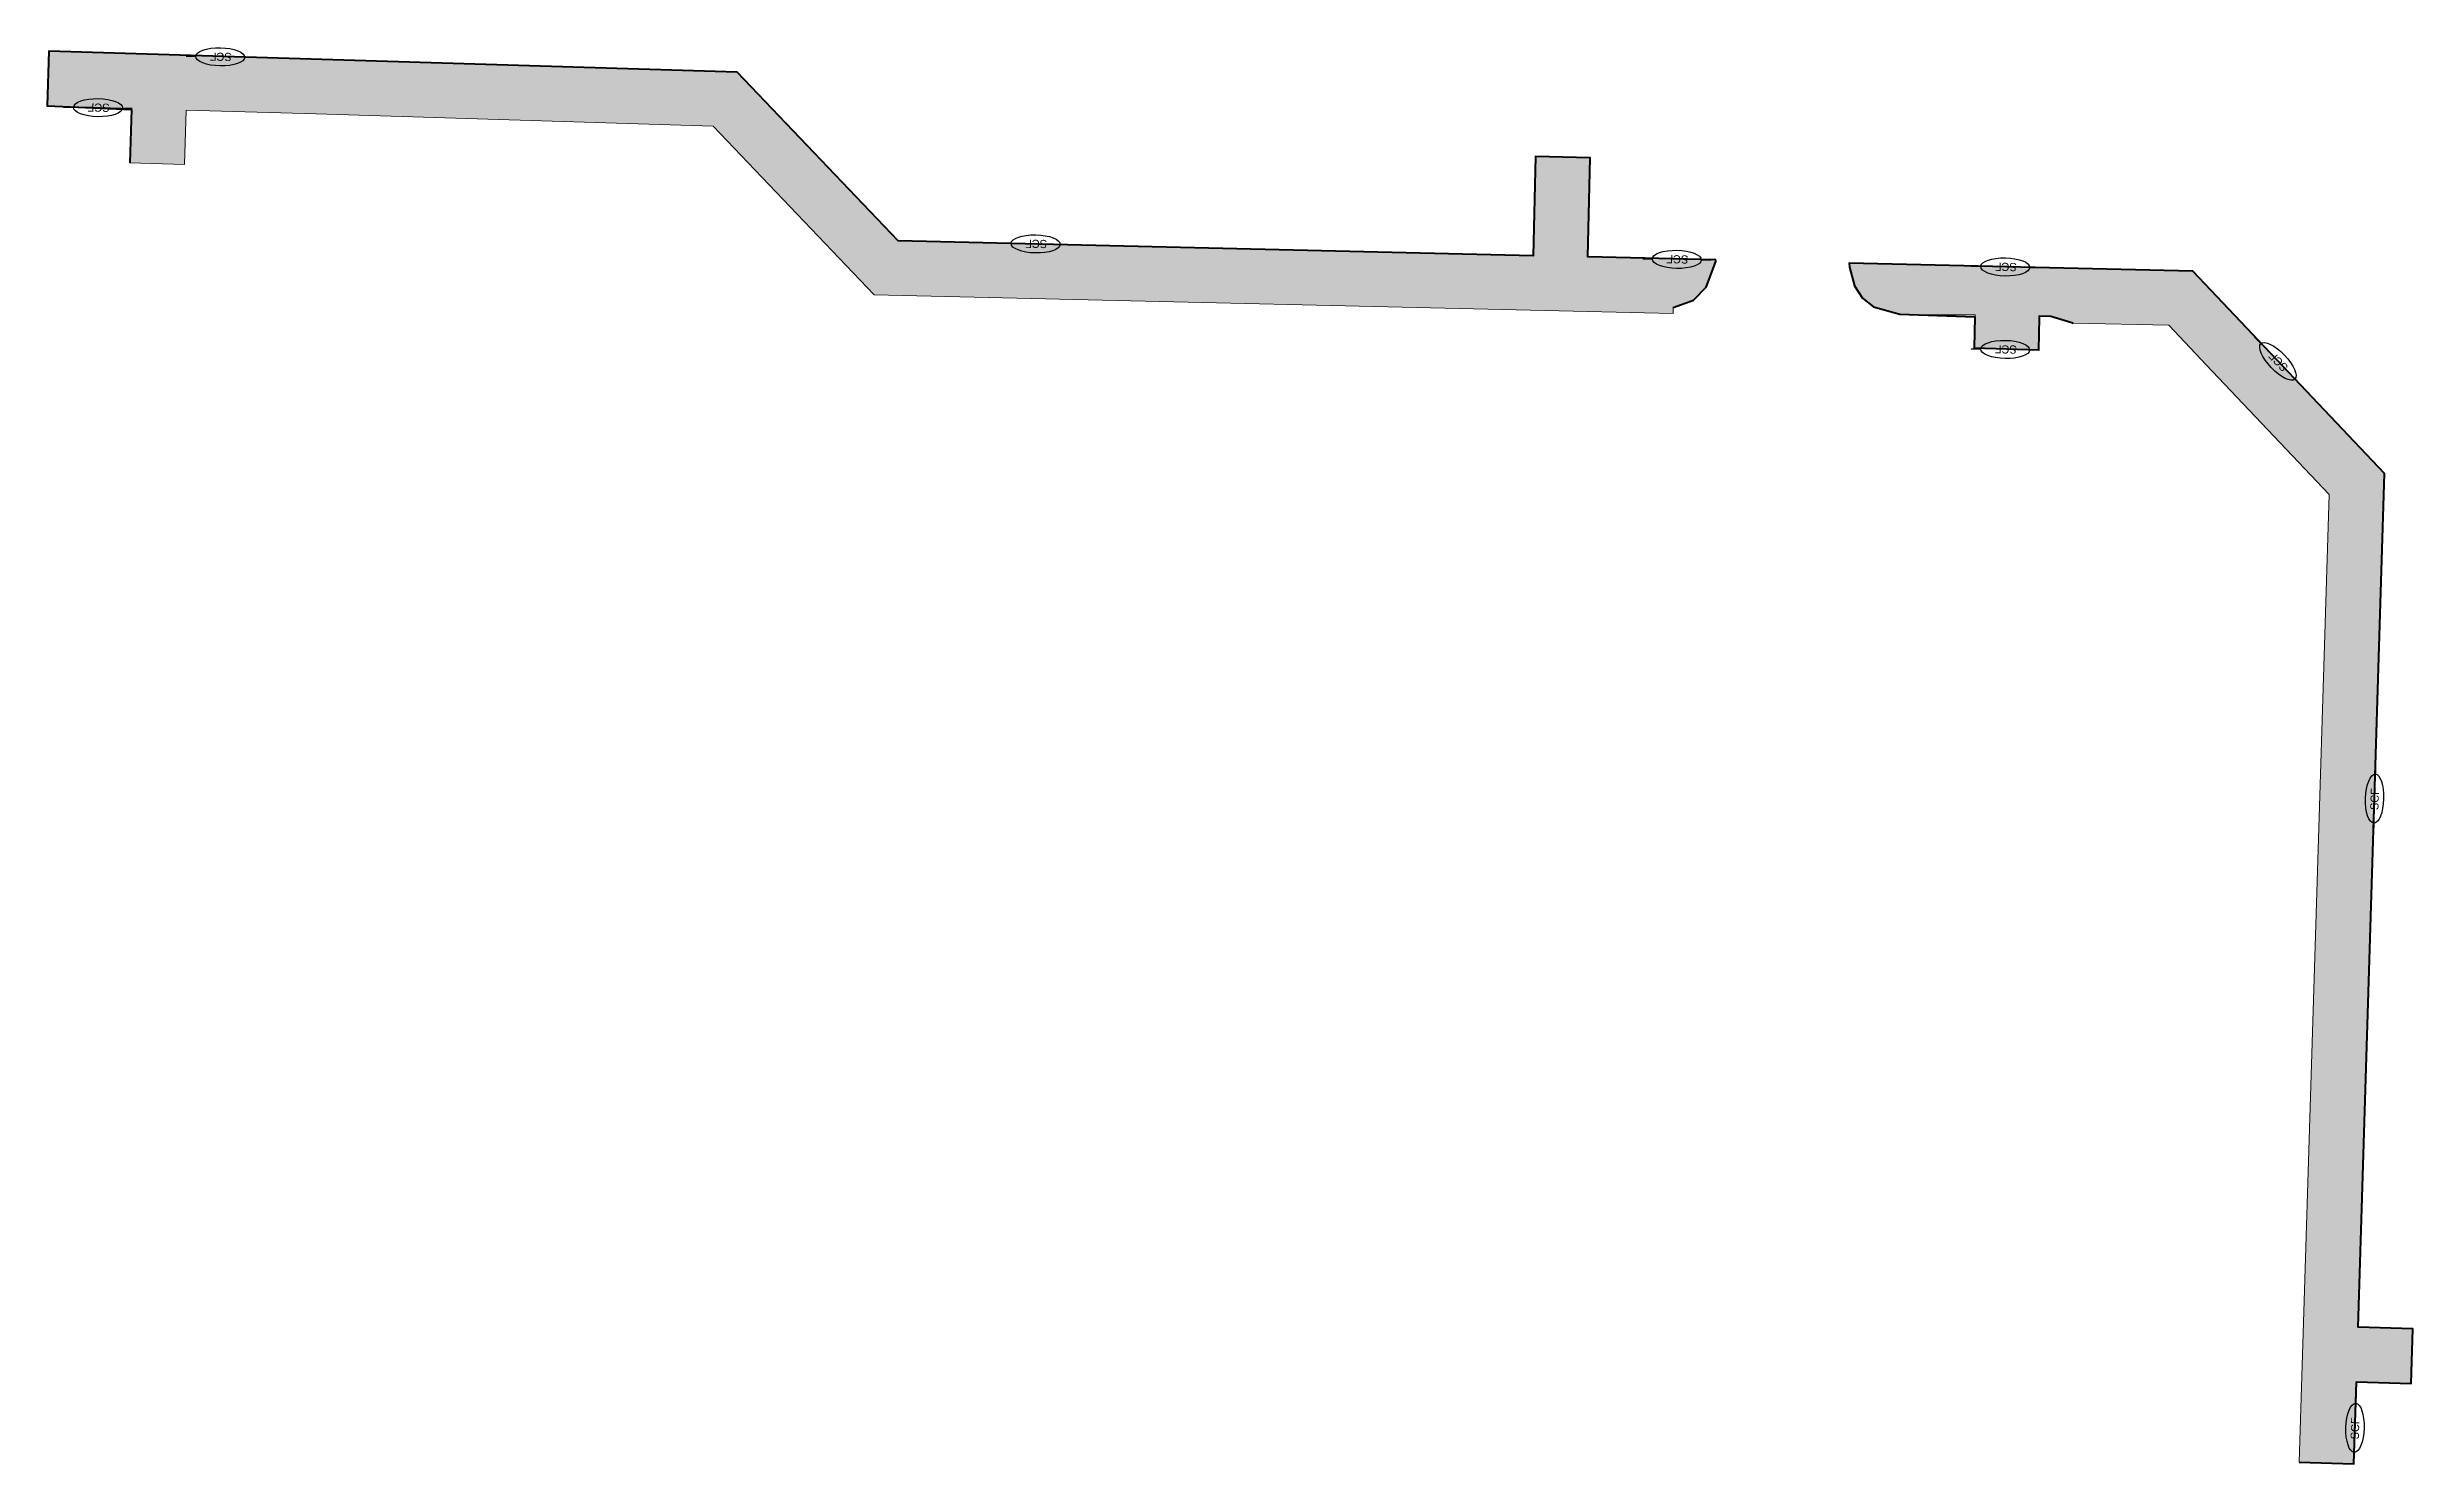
# Model space of a CAD drawing. Extents: x 2536944 to 2538528, y 7112605 to 7129181.
# Drawn here: x 2537487.3 to 2537920.5, y 7124775.8 to 7125035.2 of the extents above; entities that cross this region are included whole.
import ezdxf

# ---------------------------------------------------------------- set-up
doc = ezdxf.new("R2010")
doc.units = 0
doc.header["$MEASUREMENT"] = 0
for name, color, linetype, lineweight in [('C-SW3P-BSOD-09', 7, 'Continuous', 0), ('C-SW3P-SCFN-08', 7, 'Continuous', 0), ('C-SW3P-SCFN-09', 7, 'Continuous', 30)]:
    doc.layers.add(name, color=color, linetype=linetype, lineweight=lineweight)
doc.styles.add('L80', font='simplex.shx', dxfattribs={"height": 0.006667})

# ---------------------------------------------------------------- blocks, each defined once
blk = doc.blocks.new('*U92')
at = {"layer": 'C-SW3P-SCFN-09'}
for p, q in [((0.12, 12.5), (0.09, 8.99)), ((-0.09, -8.99), (-0.12, -12.5))]:
    blk.add_line(p, q, dxfattribs=at)
blk.add_ellipse((0, 0), major_axis=(0.09, 8.99), ratio=0.369951, dxfattribs=at)
at = {"layer": 'C-SW3P-SCFN-09', "insert": (-1.48, -0.18), "char_height": 3, "width": 189.6979, "attachment_point": 2, "rotation": 89.44325, "style": 'L80'}
blk.add_mtext('\\FBRIDGE.shx;SCF\\P ', dxfattribs=at)
blk = doc.blocks.new('*U93')
at = {"layer": 'C-SW3P-SCFN-09'}
for p, q in [((0.12, 12.5), (0.09, 8.99)), ((-0.09, -8.99), (-0.12, -12.5))]:
    blk.add_line(p, q, dxfattribs=at)
blk.add_ellipse((0, 0), major_axis=(0.09, 8.99), ratio=0.369951, dxfattribs=at)
at = {"layer": 'C-SW3P-SCFN-09', "insert": (-1.48, -0.18), "char_height": 3, "width": 189.6979, "attachment_point": 2, "rotation": 89.44325, "style": 'L80'}
blk.add_mtext('\\FBRIDGE.shx;SCF\\P ', dxfattribs=at)
blk = doc.blocks.new('*U94')
at = {"layer": 'C-SW3P-SCFN-09'}
for p, q in [((0.12, 12.5), (0.09, 8.99)), ((-0.09, -8.99), (-0.12, -12.5))]:
    blk.add_line(p, q, dxfattribs=at)
blk.add_ellipse((0, 0), major_axis=(0.09, 8.99), ratio=0.369951, dxfattribs=at)
at = {"layer": 'C-SW3P-SCFN-09', "insert": (-1.48, -0.18), "char_height": 3, "width": 189.6979, "attachment_point": 2, "rotation": 89.44325, "style": 'L80'}
blk.add_mtext('\\FBRIDGE.shx;SCF\\P ', dxfattribs=at)
blk = doc.blocks.new('*U95')
at = {"layer": 'C-SW3P-SCFN-09'}
for p, q in [((0.12, 12.5), (0.09, 8.99)), ((-0.09, -8.99), (-0.12, -12.5))]:
    blk.add_line(p, q, dxfattribs=at)
blk.add_ellipse((0, 0), major_axis=(0.09, 8.99), ratio=0.369951, dxfattribs=at)
at = {"layer": 'C-SW3P-SCFN-09', "insert": (-1.48, -0.18), "char_height": 3, "width": 189.6979, "attachment_point": 2, "rotation": 89.44325, "style": 'L80'}
blk.add_mtext('\\FBRIDGE.shx;SCF\\P ', dxfattribs=at)
blk = doc.blocks.new('*U96')
at = {"layer": 'C-SW3P-SCFN-09'}
for p, q in [((0.12, 12.5), (0.09, 8.99)), ((-0.09, -8.99), (-0.12, -12.5))]:
    blk.add_line(p, q, dxfattribs=at)
blk.add_ellipse((0, 0), major_axis=(0.09, 8.99), ratio=0.369951, dxfattribs=at)
at = {"layer": 'C-SW3P-SCFN-09', "insert": (-1.48, -0.18), "char_height": 3, "width": 189.6979, "attachment_point": 2, "rotation": 89.44325, "style": 'L80'}
blk.add_mtext('\\FBRIDGE.shx;SCF\\P ', dxfattribs=at)
blk = doc.blocks.new('*U97')
at = {"layer": 'C-SW3P-SCFN-09'}
for p, q in [((0.12, 12.5), (0.09, 8.99)), ((-0.09, -8.99), (-0.12, -12.5))]:
    blk.add_line(p, q, dxfattribs=at)
blk.add_ellipse((0, 0), major_axis=(0.09, 8.99), ratio=0.369951, dxfattribs=at)
at = {"layer": 'C-SW3P-SCFN-09', "insert": (-1.48, -0.18), "char_height": 3, "width": 189.6979, "attachment_point": 2, "rotation": 89.44325, "style": 'L80'}
blk.add_mtext('\\FBRIDGE.shx;SCF\\P ', dxfattribs=at)
blk = doc.blocks.new('*U98')
at = {"layer": 'C-SW3P-SCFN-09'}
for p, q in [((0.12, 12.5), (0.09, 8.99)), ((-0.09, -8.99), (-0.12, -12.5))]:
    blk.add_line(p, q, dxfattribs=at)
blk.add_ellipse((0, 0), major_axis=(0.09, 8.99), ratio=0.369951, dxfattribs=at)
at = {"layer": 'C-SW3P-SCFN-09', "insert": (-1.48, -0.18), "char_height": 3, "width": 189.6979, "attachment_point": 2, "rotation": 89.44325, "style": 'L80'}
blk.add_mtext('\\FBRIDGE.shx;SCF\\P ', dxfattribs=at)
blk = doc.blocks.new('*U99')
at = {"layer": 'C-SW3P-SCFN-09'}
for p, q in [((0.12, 12.5), (0.09, 8.99)), ((-0.09, -8.99), (-0.12, -12.5))]:
    blk.add_line(p, q, dxfattribs=at)
blk.add_ellipse((0, 0), major_axis=(0.09, 8.99), ratio=0.369951, dxfattribs=at)
at = {"layer": 'C-SW3P-SCFN-09', "insert": (-1.48, -0.18), "char_height": 3, "width": 189.6979, "attachment_point": 2, "rotation": 89.44325, "style": 'L80'}
blk.add_mtext('\\FBRIDGE.shx;SCF\\P ', dxfattribs=at)
blk = doc.blocks.new('*U100')
at = {"layer": 'C-SW3P-SCFN-09'}
for p, q in [((0.12, 12.5), (0.09, 8.99)), ((-0.09, -8.99), (-0.12, -12.5))]:
    blk.add_line(p, q, dxfattribs=at)
blk.add_ellipse((0, 0), major_axis=(0.09, 8.99), ratio=0.369951, dxfattribs=at)
at = {"layer": 'C-SW3P-SCFN-09', "insert": (-1.48, -0.18), "char_height": 3, "width": 189.6979, "attachment_point": 2, "rotation": 89.44325, "style": 'L80'}
blk.add_mtext('\\FBRIDGE.shx;SCF\\P ', dxfattribs=at)

msp = doc.modelspace()

# ---------------------------------------------------------------- hatches: boundary and pattern name
at = {"layer": 'C-SW3P-BSOD-09', "lineweight": 13}
h = msp.add_hatch(dxfattribs=at)
h.set_pattern_fill('GRASS', color=256, style=0)
h.set_pattern_definition([(-1.9833, (2537698.812, 7124995.7665), (5.18672, -5.55884), [1.008, -4.368]), (126.67647, (2537699.81945, 7124995.7316), (15.3741082, -22.0492902), [1.07572, -33.34747]), (229.35685, (2537699.81945, 7124995.7316), (-16.8625683, -20.932945), [1.07572, -33.34747]), (126.67647, (2537702.4128, 7124992.9522), (15.3741082, -22.0492902), [1.07572, -33.34747]), (-1.9833, (2537701.5915, 7124998.36), (5.18672, -5.55884), [1.008, -4.368]), (229.35685, (2537702.5989, 7124998.325), (-16.8625683, -20.932945), [1.07572, -33.34747])])
h.paths.add_polyline_path([(2537536.51, 7125023.03), (2537609.23, 7125020.82), (2537638.72, 7124989.91), (2537785.02, 7124986.47), (2537785.05, 7124987.59), (2537788.74, 7124988.9), (2537791.17, 7124991.44), (2537792.83, 7124996.02), (2537792.84, 7124996.29), (2537769.38, 7124996.84), (2537769.81, 7125015.01), (2537759.81, 7125015.25), (2537759.38, 7124997.07), (2537643.1, 7124999.81), (2537613.63, 7125030.7), (2537487.57, 7125034.52), (2537487.26, 7125024.52), (2537502.7, 7125024.05), (2537502.39, 7125014.06), (2537512.39, 7125013.76), (2537512.69, 7125023.75)])
h = msp.add_hatch(dxfattribs=at)
h.set_pattern_fill('GRASS', color=256, style=0)
h.set_pattern_definition([(-1.9833, (2537902.171, 7124836.117), (5.18672, -5.55884), [1.008, -4.368]), (126.67647, (2537903.1784, 7124836.0819), (15.374108, -22.0492902), [1.07572, -33.34747]), (229.35685, (2537903.1784, 7124836.0819), (-16.8625683, -20.932945), [1.07572, -33.34747]), (126.67647, (2537905.77175, 7124833.3025), (15.374108, -22.0492902), [1.07572, -33.34747]), (-1.9833, (2537904.9504, 7124838.71), (5.18672, -5.55884), [1.008, -4.368]), (229.35685, (2537905.9578, 7124838.6753), (-16.8625683, -20.932945), [1.07572, -33.34747])])
h.paths.add_polyline_path([(2537871.35, 7124994.44), (2537861.35, 7124994.67), (2537817.24, 7124995.71), (2537817.3, 7124994.96), (2537818.24, 7124991.54), (2537819.68, 7124989.29), (2537821.79, 7124987.63), (2537823.82, 7124986.96), (2537826.51, 7124986.38), (2537830.95, 7124986.27), (2537840.3, 7124986.22), (2537840.15, 7124980.17), (2537851.97, 7124979.86), (2537852.12, 7124986.04), (2537854.17, 7124986), (2537858.04, 7124984.85), (2537858.27, 7124984.74), (2537875.8, 7124984.33), (2537882.66, 7124977.1), (2537905.19, 7124953.35), (2537899.69, 7124776.15), (2537909.69, 7124775.84), (2537910.15, 7124790.84), (2537920.15, 7124790.53), (2537920.46, 7124800.52), (2537910.46, 7124800.83), (2537915.32, 7124957.21), (2537892.75, 7124980.99), (2537880.2, 7124994.23)])

# ---------------------------------------------------------------- linework, layer by layer
msp.add_line((2537759.81, 7125015.25), (2537769.81, 7125015.01), dxfattribs=at)
at = {"layer": 'C-SW3P-BSOD-09', "lineweight": 13, "flags": 128}
for points in [[(2537785.02, 7124986.47), (2537785.05, 7124987.59), (2537788.74, 7124988.9), (2537791.17, 7124991.44), (2537792.83, 7124996.02), (2537792.84, 7124996.29), (2537769.38, 7124996.84), (2537769.81, 7125015.01), (2537759.81, 7125015.25), (2537759.38, 7124997.07), (2537643.1, 7124999.81), (2537613.63, 7125030.7), (2537487.57, 7125034.52), (2537487.26, 7125024.52), (2537502.7, 7125024.05), (2537502.39, 7125014.06), (2537512.39, 7125013.76), (2537512.69, 7125023.75), (2537536.51, 7125023.03), (2537609.23, 7125020.82), (2537638.72, 7124989.91), (2537785.02, 7124986.47)], [(2537817.24, 7124995.71), (2537817.3, 7124994.96), (2537818.24, 7124991.54), (2537819.68, 7124989.29), (2537821.79, 7124987.63), (2537823.82, 7124986.96), (2537826.51, 7124986.38), (2537830.95, 7124986.27), (2537840.3, 7124986.22), (2537840.15, 7124980.17), (2537851.97, 7124979.86), (2537852.12, 7124986.04), (2537854.17, 7124986), (2537858.04, 7124984.85), (2537858.27, 7124984.74), (2537875.8, 7124984.33), (2537882.66, 7124977.1), (2537905.19, 7124953.35), (2537899.69, 7124776.15), (2537909.69, 7124775.84), (2537910.15, 7124790.84), (2537920.15, 7124790.53), (2537920.46, 7124800.52), (2537910.46, 7124800.83), (2537915.32, 7124957.21), (2537892.75, 7124980.99), (2537880.2, 7124994.23), (2537871.35, 7124994.44), (2537861.35, 7124994.67), (2537817.24, 7124995.71)]]:
    msp.add_lwpolyline(points, dxfattribs=at)
at = {"layer": 'C-SW3P-BSOD-09', "lineweight": 0, "flags": 128}
for points in [[(2537536.51, 7125023.03), (2537609.23, 7125020.82), (2537638.72, 7124989.91), (2537785.02, 7124986.47), (2537785.05, 7124987.59), (2537788.74, 7124988.9), (2537791.17, 7124991.44), (2537792.83, 7124996.02), (2537792.84, 7124996.29), (2537769.38, 7124996.84), (2537769.81, 7125015.01), (2537759.81, 7125015.25), (2537759.38, 7124997.07), (2537643.1, 7124999.81), (2537613.63, 7125030.7), (2537487.57, 7125034.52), (2537487.26, 7125024.52), (2537502.7, 7125024.05), (2537502.39, 7125014.06), (2537512.39, 7125013.76), (2537512.69, 7125023.75)], [(2537871.35, 7124994.44), (2537861.35, 7124994.67), (2537817.24, 7124995.71), (2537817.3, 7124994.96), (2537818.24, 7124991.54), (2537819.68, 7124989.29), (2537821.79, 7124987.63), (2537823.82, 7124986.96), (2537826.51, 7124986.38), (2537830.95, 7124986.27), (2537840.3, 7124986.22), (2537840.15, 7124980.17), (2537851.97, 7124979.86), (2537852.12, 7124986.04), (2537854.17, 7124986), (2537858.04, 7124984.85), (2537858.27, 7124984.74), (2537875.8, 7124984.33), (2537882.66, 7124977.1), (2537905.19, 7124953.35), (2537899.69, 7124776.15), (2537909.69, 7124775.84), (2537910.15, 7124790.84), (2537920.15, 7124790.53), (2537920.46, 7124800.52), (2537910.46, 7124800.83), (2537915.32, 7124957.21), (2537892.75, 7124980.99), (2537880.2, 7124994.23)]]:
    msp.add_lwpolyline(points, close=True, dxfattribs=at)
at = {"layer": 'C-SW3P-SCFN-08', "lineweight": 13}
msp.add_line((2537909.69, 7124775.84), (2537899.69, 7124776.15), dxfattribs=at)
at = {"layer": 'C-SW3P-SCFN-09', "lineweight": 40, "flags": 128}
for points in [[(2537792.84, 7124996.29), (2537769.38, 7124996.84), (2537769.81, 7125015.01), (2537759.81, 7125015.25), (2537759.38, 7124997.07), (2537643.1, 7124999.81), (2537613.63, 7125030.7), (2537487.57, 7125034.52), (2537487.26, 7125024.52), (2537502.69, 7125023.82), (2537502.39, 7125014.06)], [(2537785.05, 7124987.59), (2537788.74, 7124988.9), (2537791.06, 7124991.33), (2537792.83, 7124996.02), (2537792.84, 7124996.29)], [(2537899.69, 7124776.15), (2537909.69, 7124775.84), (2537910.15, 7124790.84), (2537920.15, 7124790.53), (2537920.46, 7124800.52), (2537910.46, 7124800.83), (2537915.32, 7124957.21), (2537880.2, 7124994.23), (2537817.24, 7124995.71), (2537817.3, 7124994.96), (2537818.24, 7124991.54), (2537819.68, 7124989.29), (2537821.72, 7124987.69), (2537826.51, 7124986.38), (2537840.29, 7124985.87), (2537840.15, 7124980.17), (2537851.97, 7124979.86), (2537852.11, 7124985.69), (2537852.12, 7124986.04), (2537854.17, 7124986), (2537858.04, 7124984.85), (2537858.27, 7124984.74)]]:
    msp.add_lwpolyline(points, dxfattribs=at)

# ---------------------------------------------------------------- block references
at = {"layer": 'C-SW3P-SCFN-09'}
for name, p, xscale, yscale, zscale, rotation in [('*U99', (2537518.93, 7125033.49), 0.5, 0.5, 0.5, 89.45314306961747), ('*U100', (2537496.56, 7125024.18), 0.5, 0.5, 0.5, 89.45314306961747), ('*U98', (2537668.26, 7124999.23), 0.5, 0.5, 0.5, 89.45314306961747), ('*U97', (2537785.69, 7124996.4), 0.5, 0.5, 0.5, 89.45314306961747), ('*U95', (2537845.84, 7124995.01), 0.5, 0.5, 0.5, 89.45314306961747), ('*U96', (2537845.84, 7124979.9), 0.5, 0.5, 0.5, 89.45314306961747), ('*U94', (2537895.77, 7124977.72), 0.4999999999999999, 0.4999999999999999, 0.4999999999999999, 44.24112903078912), ('*U93', (2537913.48, 7124897.65), 0.4999999999999999, 0.4999999999999999, 0.4999999999999999, 358.7788707226726), ('*U92', (2537909.89, 7124782.41), 0.4999999999999999, 0.4999999999999999, 0.4999999999999999, 358.7788707226726)]:
    msp.add_blockref(name, p, dxfattribs=dict(at, xscale=xscale, yscale=yscale, zscale=zscale, rotation=rotation))

doc.saveas('drawing.dxf')
